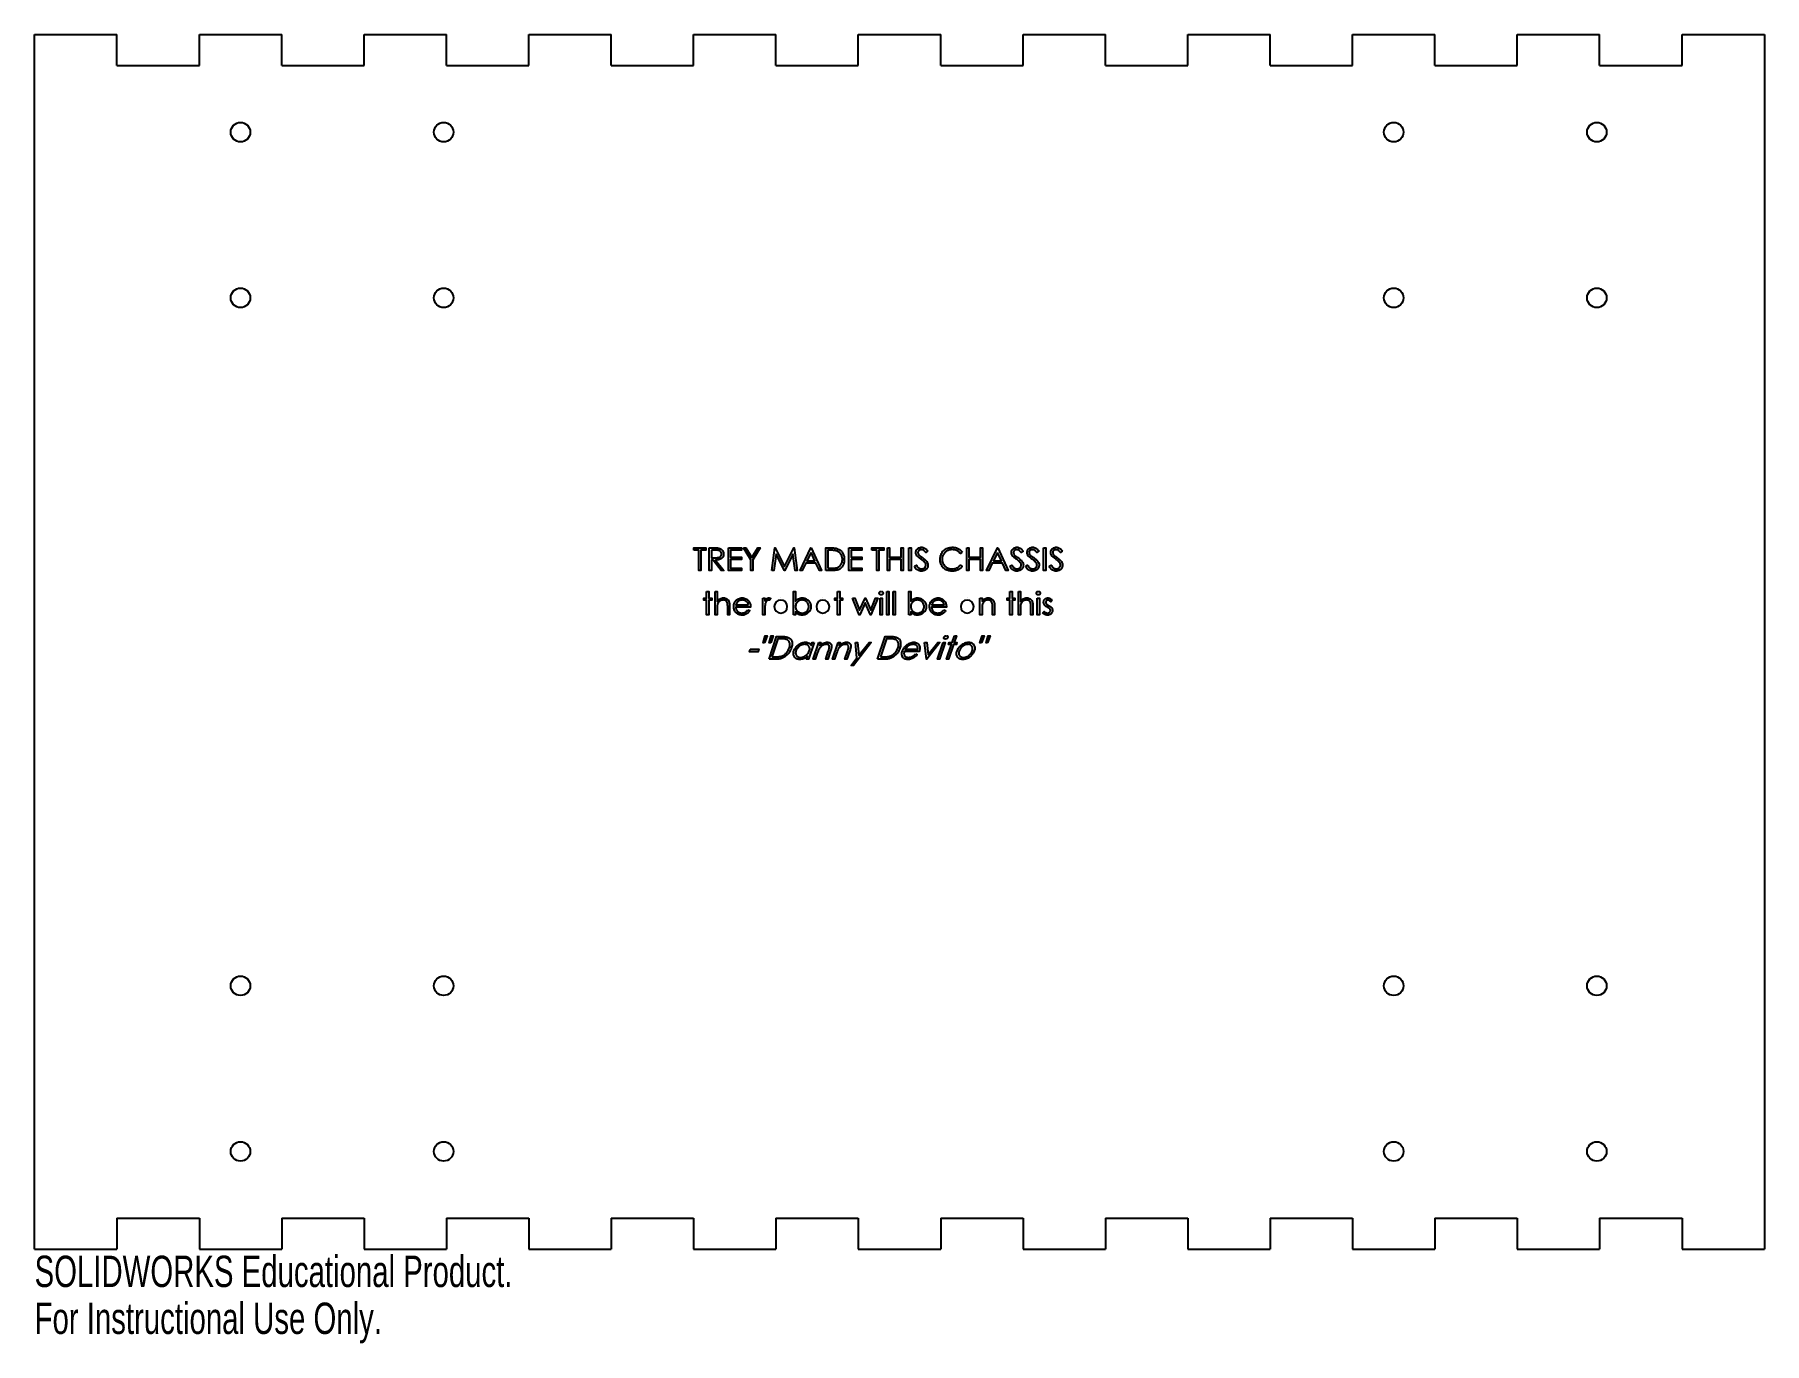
# Model space of a CAD drawing. Header units: inches. Extents: x 0 to 10.5, y -0.8 to 7.2.
import ezdxf

# ---------------------------------------------------------------- set-up
doc = ezdxf.new("R2010")
doc.units = ezdxf.units.IN
doc.header["$MEASUREMENT"] = 0
doc.styles.add('SLDTEXTSTYLE0', font='TXT', dxfattribs={"width": 0.7})

msp = doc.modelspace()

# ---------------------------------------------------------------- texts
at = {"color": 7, "linetype": 'Continuous', "char_height": 0.1903, "attachment_point": 1, "style": 'SLDTEXTSTYLE0'}
for s, insert in [('SOLIDWORKS Educational Product.', (0, -0.228)), ('For Instructional Use Only.', (0, -0.513))]:
    msp.add_mtext(s, dxfattribs=dict(at, insert=insert))

# ---------------------------------------------------------------- linework, layer by layer
at = {"color": 7, "linetype": 'Continuous', "lineweight": 25}
for p, q in [((0, -0.188), (0, 7.188)), ((0, 7.188), (0.5, 7.188)), ((0.5, 7), (0.5, 7.188)), ((1, 7), (1, 7.188)), ((1, 7.188), (1.5, 7.188)), ((1.5, 7), (1.5, 7.188)), ((2, 7), (2, 7.188)), ((2, 7.188), (2.5, 7.188)), ((2.5, 7), (2.5, 7.188)), ((3, 7), (3, 7.188)), ((3, 7.188), (3.5, 7.188)), ((3.5, 7), (3.5, 7.188)), ((4, 7), (4, 7.188)), ((4, 7.188), (4.5, 7.188)), ((4.5, 7), (4.5, 7.188)), ((5, 7), (5, 7.188)), ((5, 7.188), (5.5, 7.188)), ((5.5, 7), (5.5, 7.188)), ((6, 7), (6, 7.188)), ((6, 7.188), (6.5, 7.188)), ((6.5, 7), (6.5, 7.188)), ((7, 7), (7, 7.188)), ((7, 7.188), (7.5, 7.188)), ((7.5, 7), (7.5, 7.188)), ((8, 7), (8, 7.188)), ((8, 7.188), (8.5, 7.188)), ((8.5, 7), (8.5, 7.188)), ((9, 7), (9, 7.188)), ((9, 7.188), (9.5, 7.188)), ((9.5, 7), (9.5, 7.188)), ((10, 7), (10, 7.188)), ((10, 7.188), (10.5, 7.188)), ((10.5, 7.188), (10.5, -0.188)), ((0.5, 7), (1, 7)), ((1.5, 7), (2, 7)), ((2.5, 7), (3, 7)), ((3.5, 7), (4, 7)), ((4.5, 7), (5, 7)), ((5.5, 7), (6, 7)), ((6.5, 7), (7, 7)), ((7.5, 7), (8, 7)), ((8.5, 7), (9, 7)), ((9.5, 7), (10, 7)), ((0.5, 0), (1, 0)), ((0.5, 0), (0.5, -0.188)), ((1, 0), (1, -0.188)), ((1.5, 0), (2, 0)), ((1.5, 0), (1.5, -0.188)), ((2, 0), (2, -0.188)), ((2.5, 0), (3, 0)), ((2.5, 0), (2.5, -0.188)), ((3, 0), (3, -0.188)), ((3.5, 0), (4, 0)), ((3.5, 0), (3.5, -0.188)), ((4, 0), (4, -0.188)), ((4.5, 0), (5, 0)), ((4.5, 0), (4.5, -0.188)), ((5, 0), (5, -0.188)), ((5.5, 0), (6, 0)), ((5.5, 0), (5.5, -0.188)), ((6, 0), (6, -0.188)), ((6.5, 0), (7, 0)), ((6.5, 0), (6.5, -0.188)), ((7, 0), (7, -0.188)), ((7.5, 0), (8, 0)), ((7.5, 0), (7.5, -0.188)), ((8, 0), (8, -0.188)), ((8.5, 0), (9, 0)), ((8.5, 0), (8.5, -0.188)), ((9, 0), (9, -0.188)), ((9.5, 0), (10, 0)), ((9.5, 0), (9.5, -0.188)), ((10, 0), (10, -0.188)), ((0, -0.188), (0.5, -0.188)), ((1, -0.188), (1.5, -0.188)), ((2, -0.188), (2.5, -0.188)), ((3, -0.188), (3.5, -0.188)), ((4, -0.188), (4.5, -0.188)), ((5, -0.188), (5.5, -0.188)), ((6, -0.188), (6.5, -0.188)), ((7, -0.188), (7.5, -0.188)), ((8, -0.188), (8.5, -0.188)), ((9, -0.188), (9.5, -0.188)), ((10, -0.188), (10.5, -0.188))]:
    msp.add_line(p, q, dxfattribs=at)
at = {"color": 7, "linetype": 'Continuous'}
for p, q in [((4.529, 3.766), (4.529, 3.766)), ((4.785, 3.766), (4.785, 3.766)), ((5.662, 3.766), (5.662, 3.766))]:
    msp.add_line(p, q, dxfattribs=at)
at = {"color": 7, "linetype": 'Continuous', "flags": 128}
for points in [[(4.002, 4.056), (4.002, 4.07), (4.002, 4.07), (4.074, 4.07), (4.074, 4.07), (4.074, 4.056), (4.074, 4.056), (4.044, 4.056), (4.044, 4.056), (4.044, 3.933), (4.044, 3.933), (4.032, 3.933), (4.032, 3.933), (4.032, 4.056), (4.032, 4.056), (4.002, 4.056)], [(4.095, 4.07), (4.123, 4.07), (4.123, 4.07), (4.128, 4.07), (4.134, 4.07), (4.138, 4.07), (4.142, 4.07), (4.146, 4.07), (4.149, 4.069), (4.152, 4.069), (4.154, 4.068), (4.154, 4.068), (4.157, 4.068), (4.16, 4.067), (4.163, 4.065), (4.165, 4.064), (4.168, 4.062), (4.17, 4.061), (4.172, 4.059), (4.174, 4.056), (4.176, 4.054), (4.178, 4.051), (4.179, 4.049), (4.18, 4.046), (4.181, 4.043), (4.181, 4.04), (4.182, 4.037), (4.182, 4.033), (4.182, 4.033), (4.182, 4.028), (4.181, 4.023), (4.179, 4.018), (4.177, 4.014), (4.174, 4.01), (4.17, 4.006), (4.166, 4.003), (4.161, 4.001), (4.158, 4), (4.155, 3.999), (4.152, 3.998), (4.149, 3.997), (4.145, 3.997), (4.142, 3.996), (4.137, 3.996), (4.133, 3.996), (4.133, 3.996), (4.184, 3.933), (4.184, 3.933), (4.168, 3.933), (4.168, 3.933), (4.118, 3.996), (4.118, 3.996), (4.108, 3.996), (4.108, 3.996), (4.108, 3.933), (4.108, 3.933), (4.095, 3.933), (4.095, 3.933), (4.095, 4.07)], [(4.108, 4.056), (4.108, 4.01), (4.108, 4.01), (4.133, 4.01), (4.133, 4.01), (4.137, 4.01), (4.14, 4.01), (4.143, 4.01), (4.146, 4.011), (4.148, 4.011), (4.151, 4.011), (4.153, 4.012), (4.155, 4.013), (4.158, 4.014), (4.161, 4.016), (4.163, 4.018), (4.166, 4.021), (4.167, 4.024), (4.169, 4.027), (4.169, 4.03), (4.17, 4.033), (4.17, 4.033), (4.169, 4.037), (4.169, 4.04), (4.167, 4.043), (4.166, 4.046), (4.163, 4.048), (4.161, 4.051), (4.158, 4.052), (4.155, 4.054), (4.153, 4.054), (4.151, 4.055), (4.149, 4.055), (4.147, 4.056), (4.144, 4.056), (4.141, 4.056), (4.137, 4.056), (4.134, 4.056), (4.134, 4.056), (4.108, 4.056)], [(4.212, 4.07), (4.29, 4.07), (4.29, 4.07), (4.29, 4.056), (4.29, 4.056), (4.224, 4.056), (4.224, 4.056), (4.224, 4.014), (4.224, 4.014), (4.29, 4.014), (4.29, 4.014), (4.29, 4), (4.29, 4), (4.224, 4), (4.224, 4), (4.224, 3.947), (4.224, 3.947), (4.29, 3.947), (4.29, 3.947), (4.29, 3.933), (4.29, 3.933), (4.212, 3.933), (4.212, 3.933), (4.212, 4.07)], [(4.304, 4.07), (4.318, 4.07), (4.318, 4.07), (4.354, 4.011), (4.354, 4.011), (4.39, 4.07), (4.39, 4.07), (4.405, 4.07), (4.405, 4.07), (4.36, 3.998), (4.36, 3.998), (4.36, 3.933), (4.36, 3.933), (4.348, 3.933), (4.348, 3.933), (4.348, 3.998), (4.348, 3.998), (4.304, 4.07)], [(4.475, 3.933), (4.493, 4.07), (4.493, 4.07), (4.495, 4.07), (4.495, 4.07), (4.552, 3.957), (4.552, 3.957), (4.609, 4.07), (4.609, 4.07), (4.611, 4.07), (4.611, 4.07), (4.629, 3.933), (4.629, 3.933), (4.616, 3.933), (4.616, 3.933), (4.603, 4.032), (4.603, 4.032), (4.554, 3.933), (4.554, 3.933), (4.551, 3.933), (4.551, 3.933), (4.501, 4.032), (4.501, 4.032), (4.488, 3.933), (4.488, 3.933), (4.475, 3.933)], [(4.714, 4.07), (4.777, 3.933), (4.777, 3.933), (4.764, 3.933), (4.764, 3.933), (4.743, 3.977), (4.743, 3.977), (4.681, 3.977), (4.681, 3.977), (4.66, 3.933), (4.66, 3.933), (4.647, 3.933), (4.647, 3.933), (4.712, 4.07), (4.712, 4.07), (4.714, 4.07)], [(4.713, 4.043), (4.688, 3.991), (4.688, 3.991), (4.737, 3.991), (4.737, 3.991), (4.713, 4.043)], [(4.802, 3.933), (4.802, 4.07), (4.802, 4.07), (4.83, 4.07), (4.83, 4.07), (4.837, 4.07), (4.844, 4.07), (4.85, 4.07), (4.856, 4.069), (4.861, 4.068), (4.866, 4.068), (4.87, 4.066), (4.874, 4.065), (4.874, 4.065), (4.878, 4.063), (4.883, 4.061), (4.887, 4.059), (4.891, 4.056), (4.895, 4.053), (4.898, 4.049), (4.901, 4.045), (4.904, 4.041), (4.907, 4.037), (4.909, 4.032), (4.911, 4.027), (4.912, 4.022), (4.914, 4.017), (4.914, 4.011), (4.915, 4.006), (4.915, 4), (4.915, 4), (4.915, 3.995), (4.915, 3.99), (4.914, 3.985), (4.913, 3.98), (4.912, 3.976), (4.91, 3.971), (4.908, 3.967), (4.906, 3.963), (4.904, 3.959), (4.902, 3.956), (4.899, 3.953), (4.896, 3.95), (4.893, 3.947), (4.89, 3.944), (4.887, 3.942), (4.884, 3.94), (4.88, 3.938), (4.876, 3.937), (4.872, 3.935), (4.867, 3.934), (4.862, 3.934), (4.857, 3.933), (4.851, 3.933), (4.845, 3.933), (4.845, 3.933), (4.802, 3.933)], [(4.814, 3.947), (4.83, 3.947), (4.83, 3.947), (4.837, 3.947), (4.843, 3.947), (4.849, 3.947), (4.854, 3.948), (4.859, 3.948), (4.863, 3.949), (4.867, 3.949), (4.87, 3.95), (4.87, 3.95), (4.873, 3.952), (4.877, 3.953), (4.88, 3.955), (4.883, 3.957), (4.886, 3.959), (4.889, 3.962), (4.892, 3.965), (4.894, 3.968), (4.896, 3.971), (4.898, 3.975), (4.899, 3.979), (4.901, 3.982), (4.901, 3.986), (4.902, 3.991), (4.903, 3.995), (4.903, 4), (4.903, 4), (4.903, 4.005), (4.902, 4.009), (4.901, 4.014), (4.9, 4.018), (4.899, 4.022), (4.897, 4.026), (4.895, 4.03), (4.893, 4.033), (4.891, 4.037), (4.888, 4.04), (4.885, 4.042), (4.882, 4.045), (4.878, 4.047), (4.875, 4.049), (4.871, 4.051), (4.866, 4.052), (4.866, 4.052), (4.863, 4.053), (4.859, 4.054), (4.854, 4.055), (4.849, 4.055), (4.844, 4.056), (4.838, 4.056), (4.831, 4.056), (4.824, 4.056), (4.824, 4.056), (4.814, 4.056), (4.814, 4.056), (4.814, 3.947)], [(4.943, 4.07), (5.021, 4.07), (5.021, 4.07), (5.021, 4.056), (5.021, 4.056), (4.956, 4.056), (4.956, 4.056), (4.956, 4.014), (4.956, 4.014), (5.021, 4.014), (5.021, 4.014), (5.021, 4), (5.021, 4), (4.956, 4), (4.956, 4), (4.956, 3.947), (4.956, 3.947), (5.021, 3.947), (5.021, 3.947), (5.021, 3.933), (5.021, 3.933), (4.943, 3.933), (4.943, 3.933), (4.943, 4.07)], [(5.083, 4.056), (5.083, 4.07), (5.083, 4.07), (5.155, 4.07), (5.155, 4.07), (5.155, 4.056), (5.155, 4.056), (5.125, 4.056), (5.125, 4.056), (5.125, 3.933), (5.125, 3.933), (5.113, 3.933), (5.113, 3.933), (5.113, 4.056), (5.113, 4.056), (5.083, 4.056)], [(5.177, 4.07), (5.189, 4.07), (5.189, 4.07), (5.189, 4.014), (5.189, 4.014), (5.26, 4.014), (5.26, 4.014), (5.26, 4.07), (5.26, 4.07), (5.272, 4.07), (5.272, 4.07), (5.272, 3.933), (5.272, 3.933), (5.26, 3.933), (5.26, 3.933), (5.26, 4), (5.26, 4), (5.189, 4), (5.189, 4), (5.189, 3.933), (5.189, 3.933), (5.177, 3.933), (5.177, 3.933), (5.177, 4.07)], [(5.307, 4.07), (5.32, 4.07), (5.32, 4.07), (5.32, 3.933), (5.32, 3.933), (5.307, 3.933), (5.307, 3.933), (5.307, 4.07)], [(5.341, 3.959), (5.353, 3.966), (5.353, 3.966), (5.356, 3.961), (5.359, 3.956), (5.363, 3.952), (5.367, 3.949), (5.37, 3.946), (5.374, 3.945), (5.379, 3.943), (5.383, 3.943), (5.383, 3.943), (5.386, 3.943), (5.39, 3.944), (5.393, 3.945), (5.397, 3.946), (5.4, 3.948), (5.402, 3.95), (5.405, 3.952), (5.406, 3.955), (5.408, 3.958), (5.409, 3.961), (5.41, 3.963), (5.41, 3.966), (5.41, 3.966), (5.409, 3.97), (5.409, 3.973), (5.407, 3.977), (5.405, 3.98), (5.405, 3.98), (5.403, 3.982), (5.401, 3.985), (5.398, 3.987), (5.395, 3.99), (5.392, 3.993), (5.388, 3.996), (5.384, 3.999), (5.38, 4.002), (5.38, 4.002), (5.376, 4.005), (5.372, 4.008), (5.368, 4.011), (5.365, 4.013), (5.363, 4.015), (5.36, 4.017), (5.359, 4.019), (5.357, 4.021), (5.357, 4.021), (5.356, 4.023), (5.354, 4.026), (5.353, 4.028), (5.352, 4.031), (5.351, 4.033), (5.35, 4.036), (5.35, 4.039), (5.35, 4.042), (5.35, 4.042), (5.35, 4.046), (5.351, 4.05), (5.352, 4.054), (5.354, 4.058), (5.356, 4.061), (5.359, 4.065), (5.363, 4.067), (5.366, 4.07), (5.37, 4.071), (5.375, 4.073), (5.379, 4.074), (5.384, 4.074), (5.384, 4.074), (5.388, 4.074), (5.393, 4.073), (5.398, 4.071), (5.402, 4.069), (5.404, 4.067), (5.406, 4.066), (5.409, 4.064), (5.411, 4.062), (5.413, 4.059), (5.416, 4.057), (5.418, 4.054), (5.42, 4.051), (5.42, 4.051), (5.409, 4.042), (5.409, 4.042), (5.407, 4.045), (5.405, 4.047), (5.403, 4.049), (5.401, 4.051), (5.4, 4.053), (5.398, 4.054), (5.397, 4.055), (5.395, 4.056), (5.392, 4.058), (5.389, 4.059), (5.386, 4.059), (5.382, 4.06), (5.382, 4.06), (5.378, 4.059), (5.374, 4.058), (5.371, 4.057), (5.368, 4.055), (5.365, 4.052), (5.363, 4.049), (5.362, 4.046), (5.362, 4.042), (5.362, 4.042), (5.362, 4.04), (5.363, 4.038), (5.363, 4.036), (5.364, 4.034), (5.365, 4.031), (5.367, 4.029), (5.369, 4.027), (5.371, 4.024), (5.371, 4.024), (5.372, 4.024), (5.373, 4.023), (5.375, 4.021), (5.377, 4.02), (5.38, 4.018), (5.383, 4.016), (5.386, 4.013), (5.39, 4.011), (5.39, 4.011), (5.394, 4.007), (5.398, 4.004), (5.402, 4.001), (5.405, 3.998), (5.408, 3.995), (5.411, 3.992), (5.413, 3.99), (5.415, 3.987), (5.418, 3.982), (5.42, 3.977), (5.422, 3.971), (5.422, 3.966), (5.422, 3.966), (5.422, 3.963), (5.421, 3.959), (5.421, 3.956), (5.419, 3.952), (5.418, 3.949), (5.416, 3.946), (5.413, 3.943), (5.411, 3.94), (5.408, 3.937), (5.405, 3.935), (5.401, 3.933), (5.398, 3.932), (5.394, 3.931), (5.391, 3.93), (5.387, 3.929), (5.383, 3.929), (5.383, 3.929), (5.38, 3.929), (5.377, 3.929), (5.374, 3.93), (5.371, 3.931), (5.368, 3.932), (5.365, 3.933), (5.362, 3.934), (5.36, 3.936), (5.357, 3.938), (5.355, 3.94), (5.352, 3.942), (5.35, 3.945), (5.348, 3.948), (5.345, 3.952), (5.343, 3.955), (5.341, 3.959)], [(5.631, 4.045), (5.62, 4.037), (5.62, 4.037), (5.617, 4.039), (5.615, 4.042), (5.612, 4.044), (5.61, 4.047), (5.607, 4.049), (5.604, 4.051), (5.601, 4.052), (5.598, 4.054), (5.591, 4.056), (5.584, 4.058), (5.577, 4.059), (5.57, 4.06), (5.57, 4.06), (5.566, 4.06), (5.561, 4.059), (5.557, 4.059), (5.554, 4.058), (5.55, 4.057), (5.546, 4.055), (5.542, 4.054), (5.539, 4.052), (5.535, 4.05), (5.532, 4.048), (5.529, 4.045), (5.526, 4.043), (5.523, 4.04), (5.521, 4.037), (5.519, 4.034), (5.517, 4.031), (5.515, 4.028), (5.513, 4.024), (5.512, 4.021), (5.511, 4.017), (5.51, 4.013), (5.509, 4.009), (5.509, 4.005), (5.509, 4.001), (5.509, 4.001), (5.509, 3.995), (5.51, 3.989), (5.511, 3.984), (5.513, 3.978), (5.516, 3.973), (5.519, 3.969), (5.522, 3.964), (5.526, 3.96), (5.531, 3.956), (5.536, 3.952), (5.541, 3.95), (5.546, 3.947), (5.552, 3.945), (5.558, 3.944), (5.564, 3.943), (5.571, 3.943), (5.571, 3.943), (5.578, 3.943), (5.585, 3.945), (5.591, 3.946), (5.598, 3.949), (5.604, 3.952), (5.609, 3.956), (5.615, 3.961), (5.62, 3.966), (5.62, 3.966), (5.631, 3.958), (5.631, 3.958), (5.628, 3.955), (5.625, 3.951), (5.622, 3.948), (5.619, 3.946), (5.616, 3.943), (5.612, 3.941), (5.609, 3.938), (5.605, 3.937), (5.601, 3.935), (5.597, 3.933), (5.593, 3.932), (5.589, 3.931), (5.584, 3.93), (5.58, 3.929), (5.575, 3.929), (5.571, 3.929), (5.571, 3.929), (5.566, 3.929), (5.562, 3.929), (5.558, 3.93), (5.554, 3.93), (5.55, 3.931), (5.546, 3.932), (5.542, 3.934), (5.538, 3.935), (5.535, 3.937), (5.532, 3.938), (5.528, 3.94), (5.525, 3.943), (5.522, 3.945), (5.519, 3.947), (5.516, 3.95), (5.514, 3.953), (5.514, 3.953), (5.51, 3.958), (5.506, 3.964), (5.503, 3.97), (5.501, 3.976), (5.499, 3.982), (5.497, 3.988), (5.497, 3.995), (5.496, 4.002), (5.496, 4.002), (5.497, 4.01), (5.498, 4.017), (5.499, 4.024), (5.502, 4.03), (5.505, 4.036), (5.508, 4.042), (5.512, 4.048), (5.517, 4.053), (5.523, 4.058), (5.529, 4.062), (5.535, 4.066), (5.541, 4.069), (5.548, 4.071), (5.555, 4.073), (5.563, 4.073), (5.57, 4.074), (5.57, 4.074), (5.575, 4.074), (5.58, 4.073), (5.584, 4.073), (5.589, 4.072), (5.593, 4.071), (5.597, 4.07), (5.601, 4.068), (5.605, 4.066), (5.609, 4.064), (5.613, 4.062), (5.616, 4.06), (5.619, 4.057), (5.622, 4.054), (5.625, 4.051), (5.628, 4.048), (5.631, 4.045)], [(5.659, 4.07), (5.671, 4.07), (5.671, 4.07), (5.671, 4.014), (5.671, 4.014), (5.742, 4.014), (5.742, 4.014), (5.742, 4.07), (5.742, 4.07), (5.754, 4.07), (5.754, 4.07), (5.754, 3.933), (5.754, 3.933), (5.742, 3.933), (5.742, 3.933), (5.742, 4), (5.742, 4), (5.671, 4), (5.671, 4), (5.671, 3.933), (5.671, 3.933), (5.659, 3.933), (5.659, 3.933), (5.659, 4.07)], [(5.846, 4.07), (5.91, 3.933), (5.91, 3.933), (5.896, 3.933), (5.896, 3.933), (5.876, 3.977), (5.876, 3.977), (5.813, 3.977), (5.813, 3.977), (5.792, 3.933), (5.792, 3.933), (5.779, 3.933), (5.779, 3.933), (5.844, 4.07), (5.844, 4.07), (5.846, 4.07)], [(5.845, 4.043), (5.82, 3.991), (5.82, 3.991), (5.869, 3.991), (5.869, 3.991), (5.845, 4.043)], [(5.92, 3.959), (5.932, 3.966), (5.932, 3.966), (5.935, 3.961), (5.939, 3.956), (5.942, 3.952), (5.946, 3.949), (5.95, 3.946), (5.954, 3.945), (5.958, 3.943), (5.962, 3.943), (5.962, 3.943), (5.966, 3.943), (5.969, 3.944), (5.973, 3.945), (5.976, 3.946), (5.979, 3.948), (5.982, 3.95), (5.984, 3.952), (5.986, 3.955), (5.987, 3.958), (5.988, 3.961), (5.989, 3.963), (5.989, 3.966), (5.989, 3.966), (5.989, 3.97), (5.988, 3.973), (5.986, 3.977), (5.984, 3.98), (5.984, 3.98), (5.982, 3.982), (5.98, 3.985), (5.978, 3.987), (5.975, 3.99), (5.971, 3.993), (5.968, 3.996), (5.964, 3.999), (5.959, 4.002), (5.959, 4.002), (5.955, 4.005), (5.951, 4.008), (5.948, 4.011), (5.945, 4.013), (5.942, 4.015), (5.94, 4.017), (5.938, 4.019), (5.937, 4.021), (5.937, 4.021), (5.935, 4.023), (5.933, 4.026), (5.932, 4.028), (5.931, 4.031), (5.93, 4.033), (5.93, 4.036), (5.929, 4.039), (5.929, 4.042), (5.929, 4.042), (5.929, 4.046), (5.93, 4.05), (5.932, 4.054), (5.933, 4.058), (5.936, 4.061), (5.939, 4.065), (5.942, 4.067), (5.946, 4.07), (5.95, 4.071), (5.954, 4.073), (5.959, 4.074), (5.963, 4.074), (5.963, 4.074), (5.968, 4.074), (5.973, 4.073), (5.977, 4.071), (5.982, 4.069), (5.984, 4.067), (5.986, 4.066), (5.988, 4.064), (5.99, 4.062), (5.993, 4.059), (5.995, 4.057), (5.997, 4.054), (6, 4.051), (6, 4.051), (5.989, 4.042), (5.989, 4.042), (5.987, 4.045), (5.985, 4.047), (5.983, 4.049), (5.981, 4.051), (5.979, 4.053), (5.978, 4.054), (5.976, 4.055), (5.974, 4.056), (5.971, 4.058), (5.968, 4.059), (5.965, 4.059), (5.962, 4.06), (5.962, 4.06), (5.957, 4.059), (5.954, 4.058), (5.95, 4.057), (5.947, 4.055), (5.945, 4.052), (5.943, 4.049), (5.942, 4.046), (5.942, 4.042), (5.942, 4.042), (5.942, 4.04), (5.942, 4.038), (5.943, 4.036), (5.943, 4.034), (5.945, 4.031), (5.946, 4.029), (5.948, 4.027), (5.951, 4.024), (5.951, 4.024), (5.951, 4.024), (5.953, 4.023), (5.955, 4.021), (5.957, 4.02), (5.959, 4.018), (5.962, 4.016), (5.965, 4.013), (5.969, 4.011), (5.969, 4.011), (5.974, 4.007), (5.978, 4.004), (5.981, 4.001), (5.985, 3.998), (5.988, 3.995), (5.99, 3.992), (5.993, 3.99), (5.995, 3.987), (5.998, 3.982), (6, 3.977), (6.001, 3.971), (6.002, 3.966), (6.002, 3.966), (6.001, 3.963), (6.001, 3.959), (6, 3.956), (5.999, 3.952), (5.997, 3.949), (5.995, 3.946), (5.993, 3.943), (5.99, 3.94), (5.987, 3.937), (5.984, 3.935), (5.981, 3.933), (5.977, 3.932), (5.974, 3.931), (5.97, 3.93), (5.966, 3.929), (5.962, 3.929), (5.962, 3.929), (5.959, 3.929), (5.956, 3.929), (5.953, 3.93), (5.95, 3.931), (5.947, 3.932), (5.945, 3.933), (5.942, 3.934), (5.939, 3.936), (5.937, 3.938), (5.934, 3.94), (5.932, 3.942), (5.929, 3.945), (5.927, 3.948), (5.925, 3.952), (5.923, 3.955), (5.92, 3.959)], [(6.016, 3.959), (6.027, 3.966), (6.027, 3.966), (6.031, 3.961), (6.034, 3.956), (6.038, 3.952), (6.041, 3.949), (6.045, 3.946), (6.049, 3.945), (6.053, 3.943), (6.058, 3.943), (6.058, 3.943), (6.061, 3.943), (6.065, 3.944), (6.068, 3.945), (6.071, 3.946), (6.074, 3.948), (6.077, 3.95), (6.079, 3.952), (6.081, 3.955), (6.083, 3.958), (6.084, 3.961), (6.084, 3.963), (6.085, 3.966), (6.085, 3.966), (6.084, 3.97), (6.083, 3.973), (6.082, 3.977), (6.08, 3.98), (6.08, 3.98), (6.078, 3.982), (6.076, 3.985), (6.073, 3.987), (6.07, 3.99), (6.067, 3.993), (6.063, 3.996), (6.059, 3.999), (6.055, 4.002), (6.055, 4.002), (6.05, 4.005), (6.047, 4.008), (6.043, 4.011), (6.04, 4.013), (6.037, 4.015), (6.035, 4.017), (6.034, 4.019), (6.032, 4.021), (6.032, 4.021), (6.03, 4.023), (6.029, 4.026), (6.028, 4.028), (6.026, 4.031), (6.026, 4.033), (6.025, 4.036), (6.025, 4.039), (6.025, 4.042), (6.025, 4.042), (6.025, 4.046), (6.026, 4.05), (6.027, 4.054), (6.029, 4.058), (6.031, 4.061), (6.034, 4.065), (6.037, 4.067), (6.041, 4.07), (6.045, 4.071), (6.05, 4.073), (6.054, 4.074), (6.058, 4.074), (6.058, 4.074), (6.063, 4.074), (6.068, 4.073), (6.073, 4.071), (6.077, 4.069), (6.079, 4.067), (6.081, 4.066), (6.084, 4.064), (6.086, 4.062), (6.088, 4.059), (6.09, 4.057), (6.093, 4.054), (6.095, 4.051), (6.095, 4.051), (6.084, 4.042), (6.084, 4.042), (6.082, 4.045), (6.08, 4.047), (6.078, 4.049), (6.076, 4.051), (6.075, 4.053), (6.073, 4.054), (6.071, 4.055), (6.07, 4.056), (6.067, 4.058), (6.064, 4.059), (6.06, 4.059), (6.057, 4.06), (6.057, 4.06), (6.053, 4.059), (6.049, 4.058), (6.046, 4.057), (6.043, 4.055), (6.04, 4.052), (6.038, 4.049), (6.037, 4.046), (6.037, 4.042), (6.037, 4.042), (6.037, 4.04), (6.037, 4.038), (6.038, 4.036), (6.039, 4.034), (6.04, 4.031), (6.042, 4.029), (6.044, 4.027), (6.046, 4.024), (6.046, 4.024), (6.047, 4.024), (6.048, 4.023), (6.05, 4.021), (6.052, 4.02), (6.055, 4.018), (6.057, 4.016), (6.061, 4.013), (6.065, 4.011), (6.065, 4.011), (6.069, 4.007), (6.073, 4.004), (6.077, 4.001), (6.08, 3.998), (6.083, 3.995), (6.086, 3.992), (6.088, 3.99), (6.09, 3.987), (6.093, 3.982), (6.095, 3.977), (6.097, 3.971), (6.097, 3.966), (6.097, 3.966), (6.097, 3.963), (6.096, 3.959), (6.095, 3.956), (6.094, 3.952), (6.092, 3.949), (6.091, 3.946), (6.088, 3.943), (6.085, 3.94), (6.083, 3.937), (6.079, 3.935), (6.076, 3.933), (6.073, 3.932), (6.069, 3.931), (6.065, 3.93), (6.062, 3.929), (6.058, 3.929), (6.058, 3.929), (6.054, 3.929), (6.051, 3.929), (6.048, 3.93), (6.046, 3.931), (6.043, 3.932), (6.04, 3.933), (6.037, 3.934), (6.035, 3.936), (6.032, 3.938), (6.03, 3.94), (6.027, 3.942), (6.025, 3.945), (6.022, 3.948), (6.02, 3.952), (6.018, 3.955), (6.016, 3.959)], [(6.125, 4.07), (6.138, 4.07), (6.138, 4.07), (6.138, 3.933), (6.138, 3.933), (6.125, 3.933), (6.125, 3.933), (6.125, 4.07)], [(6.159, 3.959), (6.17, 3.966), (6.17, 3.966), (6.174, 3.961), (6.177, 3.956), (6.181, 3.952), (6.185, 3.949), (6.188, 3.946), (6.192, 3.945), (6.196, 3.943), (6.201, 3.943), (6.201, 3.943), (6.204, 3.943), (6.208, 3.944), (6.211, 3.945), (6.214, 3.946), (6.218, 3.948), (6.22, 3.95), (6.222, 3.952), (6.224, 3.955), (6.226, 3.958), (6.227, 3.961), (6.227, 3.963), (6.228, 3.966), (6.228, 3.966), (6.227, 3.97), (6.226, 3.973), (6.225, 3.977), (6.223, 3.98), (6.223, 3.98), (6.221, 3.982), (6.219, 3.985), (6.216, 3.987), (6.213, 3.99), (6.21, 3.993), (6.206, 3.996), (6.202, 3.999), (6.198, 4.002), (6.198, 4.002), (6.194, 4.005), (6.19, 4.008), (6.186, 4.011), (6.183, 4.013), (6.181, 4.015), (6.178, 4.017), (6.177, 4.019), (6.175, 4.021), (6.175, 4.021), (6.174, 4.023), (6.172, 4.026), (6.171, 4.028), (6.17, 4.031), (6.169, 4.033), (6.168, 4.036), (6.168, 4.039), (6.168, 4.042), (6.168, 4.042), (6.168, 4.046), (6.169, 4.05), (6.17, 4.054), (6.172, 4.058), (6.174, 4.061), (6.177, 4.065), (6.181, 4.067), (6.184, 4.07), (6.188, 4.071), (6.193, 4.073), (6.197, 4.074), (6.202, 4.074), (6.202, 4.074), (6.206, 4.074), (6.211, 4.073), (6.216, 4.071), (6.22, 4.069), (6.222, 4.067), (6.224, 4.066), (6.227, 4.064), (6.229, 4.062), (6.231, 4.059), (6.234, 4.057), (6.236, 4.054), (6.238, 4.051), (6.238, 4.051), (6.227, 4.042), (6.227, 4.042), (6.225, 4.045), (6.223, 4.047), (6.221, 4.049), (6.219, 4.051), (6.218, 4.053), (6.216, 4.054), (6.214, 4.055), (6.213, 4.056), (6.21, 4.058), (6.207, 4.059), (6.204, 4.059), (6.2, 4.06), (6.2, 4.06), (6.196, 4.059), (6.192, 4.058), (6.189, 4.057), (6.186, 4.055), (6.183, 4.052), (6.181, 4.049), (6.18, 4.046), (6.18, 4.042), (6.18, 4.042), (6.18, 4.04), (6.18, 4.038), (6.181, 4.036), (6.182, 4.034), (6.183, 4.031), (6.185, 4.029), (6.187, 4.027), (6.189, 4.024), (6.189, 4.024), (6.19, 4.024), (6.191, 4.023), (6.193, 4.021), (6.195, 4.02), (6.198, 4.018), (6.201, 4.016), (6.204, 4.013), (6.208, 4.011), (6.208, 4.011), (6.212, 4.007), (6.216, 4.004), (6.22, 4.001), (6.223, 3.998), (6.226, 3.995), (6.229, 3.992), (6.231, 3.99), (6.233, 3.987), (6.236, 3.982), (6.238, 3.977), (6.24, 3.971), (6.24, 3.966), (6.24, 3.966), (6.24, 3.963), (6.239, 3.959), (6.238, 3.956), (6.237, 3.952), (6.236, 3.949), (6.234, 3.946), (6.231, 3.943), (6.229, 3.94), (6.226, 3.937), (6.223, 3.935), (6.219, 3.933), (6.216, 3.932), (6.212, 3.931), (6.209, 3.93), (6.205, 3.929), (6.201, 3.929), (6.201, 3.929), (6.198, 3.929), (6.195, 3.929), (6.192, 3.93), (6.189, 3.931), (6.186, 3.932), (6.183, 3.933), (6.18, 3.934), (6.178, 3.936), (6.175, 3.938), (6.173, 3.94), (6.17, 3.942), (6.168, 3.945), (6.166, 3.948), (6.163, 3.952), (6.161, 3.955), (6.159, 3.959)], [(4.079, 3.805), (4.092, 3.805), (4.092, 3.805), (4.092, 3.764), (4.092, 3.764), (4.11, 3.764), (4.11, 3.764), (4.11, 3.752), (4.11, 3.752), (4.092, 3.752), (4.092, 3.752), (4.092, 3.663), (4.092, 3.663), (4.079, 3.663), (4.079, 3.663), (4.079, 3.752), (4.079, 3.752), (4.062, 3.752), (4.062, 3.752), (4.062, 3.764), (4.062, 3.764), (4.079, 3.764), (4.079, 3.764), (4.079, 3.805)], [(4.131, 3.805), (4.143, 3.805), (4.143, 3.805), (4.143, 3.745), (4.143, 3.745), (4.147, 3.75), (4.151, 3.754), (4.156, 3.758), (4.161, 3.761), (4.166, 3.763), (4.171, 3.765), (4.176, 3.766), (4.181, 3.766), (4.181, 3.766), (4.187, 3.766), (4.192, 3.765), (4.197, 3.763), (4.202, 3.76), (4.206, 3.757), (4.209, 3.754), (4.212, 3.75), (4.215, 3.745), (4.216, 3.742), (4.217, 3.739), (4.217, 3.736), (4.218, 3.733), (4.218, 3.729), (4.219, 3.724), (4.219, 3.72), (4.219, 3.715), (4.219, 3.715), (4.219, 3.663), (4.219, 3.663), (4.207, 3.663), (4.207, 3.663), (4.207, 3.711), (4.207, 3.711), (4.207, 3.715), (4.207, 3.719), (4.206, 3.722), (4.206, 3.725), (4.206, 3.728), (4.206, 3.73), (4.206, 3.732), (4.205, 3.734), (4.205, 3.734), (4.204, 3.738), (4.202, 3.742), (4.199, 3.746), (4.196, 3.749), (4.193, 3.751), (4.189, 3.752), (4.184, 3.753), (4.179, 3.754), (4.179, 3.754), (4.176, 3.753), (4.173, 3.753), (4.171, 3.752), (4.168, 3.752), (4.165, 3.751), (4.163, 3.749), (4.16, 3.748), (4.158, 3.746), (4.155, 3.744), (4.153, 3.742), (4.151, 3.74), (4.15, 3.737), (4.148, 3.735), (4.147, 3.732), (4.146, 3.73), (4.145, 3.727), (4.145, 3.727), (4.145, 3.725), (4.144, 3.722), (4.144, 3.72), (4.144, 3.716), (4.143, 3.713), (4.143, 3.709), (4.143, 3.705), (4.143, 3.7), (4.143, 3.7), (4.143, 3.663), (4.143, 3.663), (4.131, 3.663), (4.131, 3.663), (4.131, 3.805)], [(4.606, 3.663), (4.606, 3.805), (4.606, 3.805), (4.618, 3.805), (4.618, 3.805), (4.618, 3.746), (4.618, 3.746), (4.623, 3.751), (4.627, 3.755), (4.632, 3.758), (4.637, 3.761), (4.642, 3.763), (4.648, 3.765), (4.653, 3.766), (4.659, 3.766), (4.659, 3.766), (4.665, 3.766), (4.67, 3.765), (4.675, 3.764), (4.68, 3.762), (4.684, 3.76), (4.688, 3.757), (4.693, 3.754), (4.697, 3.751), (4.7, 3.747), (4.703, 3.743), (4.706, 3.738), (4.708, 3.734), (4.71, 3.729), (4.711, 3.724), (4.712, 3.719), (4.712, 3.714), (4.712, 3.714), (4.712, 3.708), (4.711, 3.703), (4.71, 3.698), (4.708, 3.694), (4.706, 3.689), (4.703, 3.685), (4.7, 3.681), (4.696, 3.677), (4.692, 3.673), (4.688, 3.67), (4.684, 3.668), (4.679, 3.666), (4.675, 3.664), (4.67, 3.663), (4.664, 3.662), (4.659, 3.662), (4.659, 3.662), (4.653, 3.662), (4.647, 3.663), (4.642, 3.664), (4.636, 3.667), (4.631, 3.669), (4.627, 3.673), (4.622, 3.677), (4.618, 3.682), (4.618, 3.682), (4.618, 3.663), (4.618, 3.663), (4.606, 3.663)], [(4.874, 3.805), (4.887, 3.805), (4.887, 3.805), (4.887, 3.764), (4.887, 3.764), (4.905, 3.764), (4.905, 3.764), (4.905, 3.752), (4.905, 3.752), (4.887, 3.752), (4.887, 3.752), (4.887, 3.663), (4.887, 3.663), (4.874, 3.663), (4.874, 3.663), (4.874, 3.752), (4.874, 3.752), (4.857, 3.752), (4.857, 3.752), (4.857, 3.764), (4.857, 3.764), (4.874, 3.764), (4.874, 3.764), (4.874, 3.805)], [(5.139, 3.807), (5.141, 3.806), (5.143, 3.806), (5.145, 3.805), (5.147, 3.803), (5.148, 3.802), (5.149, 3.8), (5.15, 3.798), (5.15, 3.796), (5.15, 3.796), (5.15, 3.794), (5.149, 3.792), (5.148, 3.79), (5.147, 3.788), (5.145, 3.787), (5.143, 3.786), (5.141, 3.786), (5.139, 3.785), (5.139, 3.785), (5.136, 3.786), (5.134, 3.786), (5.132, 3.787), (5.13, 3.788), (5.129, 3.79), (5.128, 3.792), (5.127, 3.794), (5.127, 3.796), (5.127, 3.796), (5.127, 3.798), (5.128, 3.8), (5.129, 3.802), (5.13, 3.803), (5.132, 3.805), (5.134, 3.806), (5.136, 3.806), (5.139, 3.807)], [(5.173, 3.805), (5.185, 3.805), (5.185, 3.805), (5.185, 3.663), (5.185, 3.663), (5.173, 3.663), (5.173, 3.663), (5.173, 3.805)], [(5.212, 3.805), (5.224, 3.805), (5.224, 3.805), (5.224, 3.663), (5.224, 3.663), (5.212, 3.663), (5.212, 3.663), (5.212, 3.805)], [(5.306, 3.663), (5.306, 3.805), (5.306, 3.805), (5.318, 3.805), (5.318, 3.805), (5.318, 3.746), (5.318, 3.746), (5.322, 3.751), (5.327, 3.755), (5.331, 3.758), (5.336, 3.761), (5.342, 3.763), (5.347, 3.765), (5.353, 3.766), (5.359, 3.766), (5.359, 3.766), (5.364, 3.766), (5.369, 3.765), (5.374, 3.764), (5.379, 3.762), (5.384, 3.76), (5.388, 3.757), (5.392, 3.754), (5.396, 3.751), (5.4, 3.747), (5.403, 3.743), (5.406, 3.738), (5.408, 3.734), (5.409, 3.729), (5.411, 3.724), (5.411, 3.719), (5.412, 3.714), (5.412, 3.714), (5.411, 3.708), (5.411, 3.703), (5.409, 3.698), (5.408, 3.694), (5.405, 3.689), (5.403, 3.685), (5.4, 3.681), (5.396, 3.677), (5.392, 3.673), (5.388, 3.67), (5.383, 3.668), (5.379, 3.666), (5.374, 3.664), (5.369, 3.663), (5.364, 3.662), (5.359, 3.662), (5.359, 3.662), (5.352, 3.662), (5.347, 3.663), (5.341, 3.664), (5.336, 3.667), (5.331, 3.669), (5.326, 3.673), (5.322, 3.677), (5.318, 3.682), (5.318, 3.682), (5.318, 3.663), (5.318, 3.663), (5.306, 3.663)], [(5.92, 3.805), (5.933, 3.805), (5.933, 3.805), (5.933, 3.764), (5.933, 3.764), (5.95, 3.764), (5.95, 3.764), (5.95, 3.752), (5.95, 3.752), (5.933, 3.752), (5.933, 3.752), (5.933, 3.663), (5.933, 3.663), (5.92, 3.663), (5.92, 3.663), (5.92, 3.752), (5.92, 3.752), (5.903, 3.752), (5.903, 3.752), (5.903, 3.764), (5.903, 3.764), (5.92, 3.764), (5.92, 3.764), (5.92, 3.805)], [(5.972, 3.805), (5.984, 3.805), (5.984, 3.805), (5.984, 3.745), (5.984, 3.745), (5.988, 3.75), (5.992, 3.754), (5.997, 3.758), (6.001, 3.761), (6.006, 3.763), (6.011, 3.765), (6.017, 3.766), (6.022, 3.766), (6.022, 3.766), (6.028, 3.766), (6.033, 3.765), (6.038, 3.763), (6.043, 3.76), (6.047, 3.757), (6.05, 3.754), (6.053, 3.75), (6.056, 3.745), (6.057, 3.742), (6.057, 3.739), (6.058, 3.736), (6.059, 3.733), (6.059, 3.729), (6.06, 3.724), (6.06, 3.72), (6.06, 3.715), (6.06, 3.715), (6.06, 3.663), (6.06, 3.663), (6.047, 3.663), (6.047, 3.663), (6.047, 3.711), (6.047, 3.711), (6.047, 3.715), (6.047, 3.719), (6.047, 3.722), (6.047, 3.725), (6.047, 3.728), (6.047, 3.73), (6.046, 3.732), (6.046, 3.734), (6.046, 3.734), (6.045, 3.738), (6.043, 3.742), (6.04, 3.746), (6.037, 3.749), (6.034, 3.751), (6.03, 3.752), (6.025, 3.753), (6.02, 3.754), (6.02, 3.754), (6.017, 3.753), (6.014, 3.753), (6.011, 3.752), (6.009, 3.752), (6.006, 3.751), (6.003, 3.749), (6.001, 3.748), (5.998, 3.746), (5.996, 3.744), (5.994, 3.742), (5.992, 3.74), (5.99, 3.737), (5.989, 3.735), (5.988, 3.732), (5.987, 3.73), (5.986, 3.727), (5.986, 3.727), (5.985, 3.725), (5.985, 3.722), (5.985, 3.72), (5.984, 3.716), (5.984, 3.713), (5.984, 3.709), (5.984, 3.705), (5.984, 3.7), (5.984, 3.7), (5.984, 3.663), (5.984, 3.663), (5.972, 3.663), (5.972, 3.663), (5.972, 3.805)], [(6.092, 3.807), (6.095, 3.806), (6.097, 3.806), (6.099, 3.805), (6.101, 3.803), (6.102, 3.802), (6.103, 3.8), (6.104, 3.798), (6.104, 3.796), (6.104, 3.796), (6.104, 3.794), (6.103, 3.792), (6.102, 3.79), (6.101, 3.788), (6.099, 3.787), (6.097, 3.786), (6.095, 3.786), (6.092, 3.785), (6.092, 3.785), (6.09, 3.786), (6.088, 3.786), (6.086, 3.787), (6.084, 3.788), (6.083, 3.79), (6.082, 3.792), (6.081, 3.794), (6.081, 3.796), (6.081, 3.796), (6.081, 3.798), (6.082, 3.8), (6.083, 3.802), (6.084, 3.803), (6.086, 3.805), (6.088, 3.806), (6.09, 3.806), (6.092, 3.807)], [(4.33, 3.695), (4.341, 3.69), (4.341, 3.69), (4.338, 3.685), (4.335, 3.681), (4.332, 3.677), (4.329, 3.674), (4.325, 3.671), (4.322, 3.669), (4.318, 3.667), (4.314, 3.665), (4.309, 3.663), (4.305, 3.662), (4.3, 3.662), (4.294, 3.662), (4.294, 3.662), (4.289, 3.662), (4.283, 3.663), (4.278, 3.664), (4.273, 3.666), (4.269, 3.668), (4.265, 3.671), (4.261, 3.674), (4.257, 3.678), (4.254, 3.682), (4.251, 3.686), (4.249, 3.69), (4.247, 3.695), (4.246, 3.699), (4.245, 3.704), (4.244, 3.709), (4.244, 3.714), (4.244, 3.714), (4.244, 3.718), (4.245, 3.723), (4.245, 3.727), (4.247, 3.731), (4.248, 3.736), (4.25, 3.74), (4.253, 3.743), (4.255, 3.747), (4.255, 3.747), (4.259, 3.752), (4.263, 3.755), (4.268, 3.759), (4.273, 3.761), (4.278, 3.763), (4.283, 3.765), (4.289, 3.766), (4.295, 3.766), (4.295, 3.766), (4.301, 3.766), (4.307, 3.765), (4.312, 3.763), (4.318, 3.761), (4.322, 3.758), (4.327, 3.755), (4.331, 3.751), (4.335, 3.746), (4.335, 3.746), (4.338, 3.742), (4.34, 3.739), (4.342, 3.735), (4.343, 3.73), (4.345, 3.726), (4.346, 3.721), (4.346, 3.716), (4.346, 3.711), (4.346, 3.711), (4.256, 3.711), (4.256, 3.711), (4.256, 3.707), (4.257, 3.703), (4.258, 3.7), (4.259, 3.696), (4.261, 3.693), (4.262, 3.69), (4.265, 3.687), (4.267, 3.684), (4.27, 3.682), (4.273, 3.68), (4.276, 3.678), (4.279, 3.677), (4.282, 3.676), (4.286, 3.675), (4.289, 3.674), (4.293, 3.674), (4.293, 3.674), (4.297, 3.674), (4.3, 3.675), (4.304, 3.675), (4.307, 3.676), (4.311, 3.678), (4.314, 3.679), (4.317, 3.681), (4.319, 3.683), (4.322, 3.685), (4.324, 3.688), (4.327, 3.691), (4.33, 3.695)], [(4.334, 3.724), (4.332, 3.728), (4.331, 3.733), (4.329, 3.737), (4.326, 3.74), (4.323, 3.743), (4.32, 3.745), (4.317, 3.748), (4.313, 3.75), (4.309, 3.751), (4.304, 3.753), (4.3, 3.753), (4.295, 3.754), (4.295, 3.754), (4.292, 3.753), (4.288, 3.753), (4.285, 3.752), (4.281, 3.751), (4.278, 3.75), (4.275, 3.748), (4.272, 3.746), (4.269, 3.744), (4.269, 3.744), (4.268, 3.742), (4.266, 3.74), (4.264, 3.738), (4.262, 3.736), (4.261, 3.733), (4.26, 3.73), (4.259, 3.727), (4.257, 3.724), (4.257, 3.724), (4.334, 3.724)], [(4.42, 3.764), (4.433, 3.764), (4.433, 3.764), (4.433, 3.749), (4.433, 3.749), (4.436, 3.753), (4.439, 3.757), (4.441, 3.76), (4.445, 3.762), (4.448, 3.764), (4.451, 3.765), (4.454, 3.766), (4.457, 3.766), (4.457, 3.766), (4.46, 3.766), (4.463, 3.765), (4.465, 3.764), (4.468, 3.762), (4.468, 3.762), (4.461, 3.752), (4.461, 3.752), (4.46, 3.753), (4.458, 3.753), (4.456, 3.753), (4.455, 3.754), (4.455, 3.754), (4.452, 3.753), (4.449, 3.752), (4.446, 3.751), (4.444, 3.748), (4.442, 3.747), (4.441, 3.745), (4.44, 3.743), (4.439, 3.742), (4.438, 3.739), (4.437, 3.737), (4.436, 3.735), (4.435, 3.732), (4.435, 3.732), (4.435, 3.729), (4.434, 3.727), (4.434, 3.723), (4.433, 3.719), (4.433, 3.714), (4.433, 3.709), (4.433, 3.704), (4.433, 3.697), (4.433, 3.697), (4.433, 3.663), (4.433, 3.663), (4.42, 3.663), (4.42, 3.663), (4.42, 3.764)], [(4.659, 3.674), (4.664, 3.674), (4.669, 3.675), (4.674, 3.677), (4.679, 3.679), (4.684, 3.682), (4.688, 3.685), (4.691, 3.689), (4.694, 3.694), (4.696, 3.699), (4.698, 3.703), (4.699, 3.708), (4.7, 3.714), (4.7, 3.714), (4.699, 3.719), (4.698, 3.724), (4.696, 3.729), (4.694, 3.734), (4.691, 3.738), (4.688, 3.742), (4.684, 3.745), (4.679, 3.748), (4.674, 3.751), (4.669, 3.752), (4.664, 3.753), (4.659, 3.754), (4.659, 3.754), (4.654, 3.753), (4.649, 3.752), (4.643, 3.751), (4.639, 3.748), (4.634, 3.745), (4.63, 3.742), (4.626, 3.738), (4.624, 3.734), (4.621, 3.729), (4.62, 3.725), (4.619, 3.719), (4.618, 3.714), (4.618, 3.714), (4.619, 3.71), (4.619, 3.706), (4.62, 3.702), (4.621, 3.698), (4.623, 3.695), (4.625, 3.692), (4.627, 3.688), (4.63, 3.685), (4.633, 3.683), (4.636, 3.681), (4.64, 3.679), (4.643, 3.677), (4.647, 3.676), (4.651, 3.675), (4.655, 3.674), (4.659, 3.674)], [(4.965, 3.764), (4.978, 3.764), (4.978, 3.764), (5.008, 3.692), (5.008, 3.692), (5.041, 3.764), (5.041, 3.764), (5.043, 3.764), (5.043, 3.764), (5.075, 3.692), (5.075, 3.692), (5.105, 3.764), (5.105, 3.764), (5.118, 3.764), (5.118, 3.764), (5.076, 3.663), (5.076, 3.663), (5.074, 3.663), (5.074, 3.663), (5.041, 3.736), (5.041, 3.736), (5.009, 3.663), (5.009, 3.663), (5.006, 3.663), (5.006, 3.663), (4.965, 3.764)], [(5.132, 3.764), (5.145, 3.764), (5.145, 3.764), (5.145, 3.663), (5.145, 3.663), (5.132, 3.663), (5.132, 3.663), (5.132, 3.764)], [(5.358, 3.674), (5.364, 3.674), (5.369, 3.675), (5.374, 3.677), (5.379, 3.679), (5.383, 3.682), (5.387, 3.685), (5.391, 3.689), (5.394, 3.694), (5.396, 3.699), (5.398, 3.703), (5.399, 3.708), (5.399, 3.714), (5.399, 3.714), (5.399, 3.719), (5.398, 3.724), (5.396, 3.729), (5.394, 3.734), (5.391, 3.738), (5.387, 3.742), (5.383, 3.745), (5.379, 3.748), (5.374, 3.751), (5.369, 3.752), (5.364, 3.753), (5.359, 3.754), (5.359, 3.754), (5.353, 3.753), (5.348, 3.752), (5.343, 3.751), (5.338, 3.748), (5.334, 3.745), (5.329, 3.742), (5.326, 3.738), (5.323, 3.734), (5.321, 3.729), (5.319, 3.725), (5.318, 3.719), (5.318, 3.714), (5.318, 3.714), (5.318, 3.71), (5.319, 3.706), (5.32, 3.702), (5.321, 3.698), (5.322, 3.695), (5.324, 3.692), (5.327, 3.688), (5.33, 3.685), (5.333, 3.683), (5.336, 3.681), (5.339, 3.679), (5.343, 3.677), (5.346, 3.676), (5.35, 3.675), (5.354, 3.674), (5.358, 3.674)], [(5.519, 3.695), (5.53, 3.69), (5.53, 3.69), (5.527, 3.685), (5.524, 3.681), (5.521, 3.677), (5.518, 3.674), (5.514, 3.671), (5.511, 3.669), (5.507, 3.667), (5.503, 3.665), (5.498, 3.663), (5.494, 3.662), (5.489, 3.662), (5.483, 3.662), (5.483, 3.662), (5.478, 3.662), (5.472, 3.663), (5.467, 3.664), (5.462, 3.666), (5.458, 3.668), (5.454, 3.671), (5.45, 3.674), (5.446, 3.678), (5.443, 3.682), (5.44, 3.686), (5.438, 3.69), (5.436, 3.695), (5.435, 3.699), (5.434, 3.704), (5.433, 3.709), (5.433, 3.714), (5.433, 3.714), (5.433, 3.718), (5.433, 3.723), (5.434, 3.727), (5.436, 3.731), (5.437, 3.736), (5.439, 3.74), (5.442, 3.743), (5.444, 3.747), (5.444, 3.747), (5.448, 3.752), (5.452, 3.755), (5.457, 3.759), (5.462, 3.761), (5.467, 3.763), (5.472, 3.765), (5.478, 3.766), (5.484, 3.766), (5.484, 3.766), (5.49, 3.766), (5.496, 3.765), (5.501, 3.763), (5.507, 3.761), (5.511, 3.758), (5.516, 3.755), (5.52, 3.751), (5.524, 3.746), (5.524, 3.746), (5.527, 3.742), (5.529, 3.739), (5.531, 3.735), (5.532, 3.73), (5.534, 3.726), (5.534, 3.721), (5.535, 3.716), (5.535, 3.711), (5.535, 3.711), (5.445, 3.711), (5.445, 3.711), (5.445, 3.707), (5.446, 3.703), (5.447, 3.7), (5.448, 3.696), (5.449, 3.693), (5.451, 3.69), (5.453, 3.687), (5.456, 3.684), (5.459, 3.682), (5.461, 3.68), (5.464, 3.678), (5.468, 3.677), (5.471, 3.676), (5.474, 3.675), (5.478, 3.674), (5.482, 3.674), (5.482, 3.674), (5.486, 3.674), (5.489, 3.675), (5.493, 3.675), (5.496, 3.676), (5.5, 3.678), (5.503, 3.679), (5.506, 3.681), (5.508, 3.683), (5.511, 3.685), (5.513, 3.688), (5.516, 3.691), (5.519, 3.695)], [(5.523, 3.724), (5.521, 3.728), (5.52, 3.733), (5.517, 3.737), (5.515, 3.74), (5.512, 3.743), (5.509, 3.745), (5.506, 3.748), (5.502, 3.75), (5.498, 3.751), (5.493, 3.753), (5.489, 3.753), (5.484, 3.754), (5.484, 3.754), (5.481, 3.753), (5.477, 3.753), (5.474, 3.752), (5.47, 3.751), (5.467, 3.75), (5.464, 3.748), (5.461, 3.746), (5.458, 3.744), (5.458, 3.744), (5.456, 3.742), (5.455, 3.74), (5.453, 3.738), (5.451, 3.736), (5.45, 3.733), (5.449, 3.73), (5.447, 3.727), (5.446, 3.724), (5.446, 3.724), (5.523, 3.724)], [(5.738, 3.764), (5.751, 3.764), (5.751, 3.764), (5.751, 3.746), (5.751, 3.746), (5.755, 3.751), (5.759, 3.755), (5.763, 3.758), (5.768, 3.761), (5.773, 3.763), (5.778, 3.765), (5.783, 3.766), (5.789, 3.766), (5.789, 3.766), (5.795, 3.766), (5.8, 3.765), (5.805, 3.763), (5.809, 3.76), (5.813, 3.757), (5.817, 3.754), (5.82, 3.749), (5.822, 3.745), (5.823, 3.742), (5.824, 3.739), (5.825, 3.736), (5.826, 3.733), (5.826, 3.729), (5.826, 3.724), (5.827, 3.72), (5.827, 3.715), (5.827, 3.715), (5.827, 3.663), (5.827, 3.663), (5.814, 3.663), (5.814, 3.663), (5.814, 3.711), (5.814, 3.711), (5.814, 3.715), (5.814, 3.719), (5.814, 3.722), (5.814, 3.725), (5.814, 3.728), (5.813, 3.73), (5.813, 3.732), (5.813, 3.734), (5.813, 3.734), (5.811, 3.738), (5.809, 3.742), (5.807, 3.746), (5.804, 3.749), (5.8, 3.751), (5.796, 3.752), (5.792, 3.753), (5.787, 3.754), (5.787, 3.754), (5.784, 3.753), (5.781, 3.753), (5.778, 3.752), (5.775, 3.752), (5.773, 3.751), (5.77, 3.749), (5.768, 3.748), (5.765, 3.746), (5.763, 3.744), (5.761, 3.742), (5.759, 3.74), (5.757, 3.737), (5.756, 3.735), (5.755, 3.732), (5.753, 3.73), (5.753, 3.727), (5.753, 3.727), (5.752, 3.725), (5.752, 3.722), (5.751, 3.72), (5.751, 3.716), (5.751, 3.713), (5.751, 3.709), (5.751, 3.705), (5.751, 3.7), (5.751, 3.7), (5.751, 3.663), (5.751, 3.663), (5.738, 3.663), (5.738, 3.663), (5.738, 3.764)], [(6.086, 3.764), (6.099, 3.764), (6.099, 3.764), (6.099, 3.663), (6.099, 3.663), (6.086, 3.663), (6.086, 3.663), (6.086, 3.764)], [(6.176, 3.752), (6.168, 3.743), (6.168, 3.743), (6.166, 3.745), (6.164, 3.748), (6.161, 3.749), (6.159, 3.751), (6.157, 3.752), (6.155, 3.753), (6.153, 3.753), (6.151, 3.754), (6.151, 3.754), (6.148, 3.753), (6.146, 3.753), (6.143, 3.751), (6.141, 3.749), (6.14, 3.747), (6.139, 3.745), (6.138, 3.743), (6.138, 3.74), (6.138, 3.74), (6.138, 3.738), (6.138, 3.735), (6.14, 3.733), (6.141, 3.731), (6.141, 3.731), (6.142, 3.73), (6.143, 3.729), (6.145, 3.727), (6.146, 3.726), (6.148, 3.725), (6.15, 3.723), (6.153, 3.722), (6.155, 3.72), (6.155, 3.72), (6.159, 3.719), (6.162, 3.717), (6.164, 3.715), (6.167, 3.713), (6.169, 3.712), (6.171, 3.71), (6.172, 3.708), (6.174, 3.706), (6.174, 3.706), (6.176, 3.703), (6.177, 3.699), (6.178, 3.695), (6.178, 3.691), (6.178, 3.691), (6.178, 3.688), (6.178, 3.685), (6.177, 3.682), (6.176, 3.68), (6.175, 3.677), (6.173, 3.675), (6.172, 3.672), (6.17, 3.67), (6.168, 3.668), (6.165, 3.666), (6.163, 3.665), (6.16, 3.664), (6.158, 3.663), (6.155, 3.662), (6.152, 3.662), (6.149, 3.662), (6.149, 3.662), (6.145, 3.662), (6.14, 3.663), (6.137, 3.664), (6.133, 3.665), (6.129, 3.667), (6.126, 3.67), (6.123, 3.672), (6.12, 3.675), (6.12, 3.675), (6.128, 3.685), (6.128, 3.685), (6.13, 3.682), (6.133, 3.68), (6.135, 3.678), (6.138, 3.677), (6.14, 3.676), (6.143, 3.675), (6.145, 3.674), (6.148, 3.674), (6.148, 3.674), (6.152, 3.674), (6.155, 3.675), (6.158, 3.677), (6.161, 3.679), (6.163, 3.681), (6.165, 3.684), (6.166, 3.687), (6.166, 3.69), (6.166, 3.69), (6.166, 3.693), (6.165, 3.695), (6.164, 3.698), (6.162, 3.7), (6.162, 3.7), (6.161, 3.701), (6.16, 3.702), (6.159, 3.703), (6.157, 3.705), (6.155, 3.706), (6.153, 3.707), (6.15, 3.709), (6.147, 3.71), (6.147, 3.71), (6.144, 3.712), (6.141, 3.714), (6.139, 3.715), (6.136, 3.717), (6.134, 3.719), (6.133, 3.721), (6.131, 3.722), (6.13, 3.724), (6.13, 3.724), (6.128, 3.728), (6.126, 3.731), (6.126, 3.735), (6.125, 3.74), (6.125, 3.74), (6.125, 3.742), (6.126, 3.745), (6.126, 3.747), (6.127, 3.75), (6.128, 3.752), (6.129, 3.754), (6.131, 3.756), (6.132, 3.758), (6.134, 3.76), (6.136, 3.762), (6.138, 3.763), (6.141, 3.764), (6.143, 3.765), (6.145, 3.765), (6.148, 3.766), (6.151, 3.766), (6.151, 3.766), (6.154, 3.766), (6.157, 3.765), (6.16, 3.764), (6.164, 3.762), (6.167, 3.76), (6.17, 3.758), (6.173, 3.755), (6.176, 3.752)], [(4.431, 3.493), (4.422, 3.493), (4.422, 3.493), (4.435, 3.536), (4.435, 3.536), (4.447, 3.536), (4.447, 3.536), (4.431, 3.493)], [(4.458, 3.394), (4.504, 3.532), (4.504, 3.532), (4.532, 3.532), (4.532, 3.532), (4.539, 3.532), (4.546, 3.532), (4.552, 3.532), (4.558, 3.531), (4.563, 3.53), (4.567, 3.529), (4.571, 3.528), (4.574, 3.527), (4.574, 3.527), (4.578, 3.525), (4.582, 3.523), (4.585, 3.521), (4.588, 3.518), (4.591, 3.514), (4.593, 3.511), (4.595, 3.507), (4.596, 3.503), (4.598, 3.498), (4.598, 3.494), (4.598, 3.489), (4.598, 3.484), (4.598, 3.479), (4.597, 3.473), (4.595, 3.467), (4.593, 3.462), (4.593, 3.462), (4.592, 3.456), (4.589, 3.452), (4.587, 3.447), (4.585, 3.442), (4.582, 3.438), (4.579, 3.433), (4.576, 3.429), (4.572, 3.425), (4.569, 3.421), (4.565, 3.418), (4.561, 3.415), (4.558, 3.412), (4.554, 3.409), (4.55, 3.406), (4.546, 3.404), (4.542, 3.402), (4.538, 3.4), (4.533, 3.399), (4.528, 3.397), (4.523, 3.396), (4.518, 3.395), (4.512, 3.395), (4.506, 3.395), (4.5, 3.394), (4.5, 3.394), (4.458, 3.394)], [(4.468, 3.493), (4.459, 3.493), (4.459, 3.493), (4.472, 3.536), (4.472, 3.536), (4.484, 3.536), (4.484, 3.536), (4.468, 3.493)], [(4.475, 3.409), (4.491, 3.409), (4.491, 3.409), (4.497, 3.409), (4.504, 3.409), (4.51, 3.409), (4.515, 3.409), (4.52, 3.41), (4.524, 3.411), (4.528, 3.411), (4.531, 3.412), (4.531, 3.412), (4.535, 3.413), (4.539, 3.415), (4.543, 3.417), (4.547, 3.419), (4.551, 3.421), (4.555, 3.424), (4.558, 3.427), (4.561, 3.43), (4.565, 3.433), (4.568, 3.437), (4.57, 3.441), (4.573, 3.444), (4.575, 3.448), (4.577, 3.453), (4.579, 3.457), (4.581, 3.462), (4.581, 3.462), (4.583, 3.466), (4.584, 3.471), (4.584, 3.476), (4.585, 3.48), (4.585, 3.484), (4.585, 3.488), (4.584, 3.492), (4.583, 3.495), (4.581, 3.499), (4.58, 3.502), (4.578, 3.504), (4.575, 3.507), (4.573, 3.509), (4.57, 3.511), (4.566, 3.513), (4.563, 3.514), (4.563, 3.514), (4.56, 3.515), (4.556, 3.516), (4.552, 3.517), (4.547, 3.517), (4.541, 3.518), (4.535, 3.518), (4.529, 3.518), (4.522, 3.518), (4.522, 3.518), (4.512, 3.518), (4.512, 3.518), (4.475, 3.409)], [(4.732, 3.495), (4.698, 3.394), (4.698, 3.394), (4.685, 3.394), (4.685, 3.394), (4.691, 3.412), (4.691, 3.412), (4.685, 3.407), (4.68, 3.403), (4.674, 3.4), (4.668, 3.397), (4.662, 3.395), (4.656, 3.394), (4.65, 3.393), (4.644, 3.393), (4.644, 3.393), (4.638, 3.393), (4.634, 3.394), (4.629, 3.395), (4.625, 3.396), (4.621, 3.399), (4.618, 3.401), (4.615, 3.404), (4.612, 3.408), (4.61, 3.412), (4.608, 3.416), (4.607, 3.42), (4.606, 3.425), (4.606, 3.43), (4.606, 3.435), (4.607, 3.44), (4.609, 3.445), (4.609, 3.445), (4.611, 3.45), (4.613, 3.455), (4.616, 3.46), (4.62, 3.465), (4.623, 3.469), (4.627, 3.474), (4.632, 3.478), (4.637, 3.482), (4.642, 3.485), (4.647, 3.488), (4.653, 3.491), (4.658, 3.493), (4.663, 3.495), (4.669, 3.496), (4.674, 3.497), (4.68, 3.497), (4.68, 3.497), (4.686, 3.497), (4.691, 3.496), (4.696, 3.494), (4.701, 3.492), (4.703, 3.491), (4.705, 3.489), (4.706, 3.488), (4.708, 3.486), (4.71, 3.484), (4.711, 3.481), (4.712, 3.479), (4.713, 3.477), (4.713, 3.477), (4.72, 3.495), (4.72, 3.495), (4.732, 3.495)], [(4.675, 3.485), (4.67, 3.484), (4.664, 3.483), (4.659, 3.482), (4.653, 3.479), (4.648, 3.477), (4.643, 3.473), (4.638, 3.469), (4.634, 3.465), (4.63, 3.46), (4.626, 3.455), (4.623, 3.45), (4.621, 3.445), (4.621, 3.445), (4.62, 3.44), (4.619, 3.435), (4.619, 3.43), (4.62, 3.425), (4.621, 3.423), (4.622, 3.421), (4.623, 3.419), (4.624, 3.417), (4.625, 3.415), (4.627, 3.413), (4.628, 3.412), (4.63, 3.41), (4.634, 3.408), (4.638, 3.406), (4.643, 3.405), (4.648, 3.405), (4.648, 3.405), (4.654, 3.405), (4.659, 3.406), (4.665, 3.408), (4.671, 3.41), (4.676, 3.413), (4.681, 3.416), (4.686, 3.42), (4.69, 3.424), (4.694, 3.429), (4.698, 3.434), (4.7, 3.439), (4.702, 3.445), (4.702, 3.445), (4.704, 3.449), (4.705, 3.453), (4.705, 3.457), (4.705, 3.46), (4.704, 3.464), (4.703, 3.467), (4.702, 3.47), (4.7, 3.473), (4.698, 3.476), (4.696, 3.478), (4.693, 3.48), (4.69, 3.482), (4.687, 3.483), (4.683, 3.484), (4.68, 3.484), (4.675, 3.485)], [(4.76, 3.495), (4.773, 3.495), (4.773, 3.495), (4.766, 3.477), (4.766, 3.477), (4.772, 3.482), (4.778, 3.486), (4.784, 3.489), (4.789, 3.492), (4.795, 3.494), (4.8, 3.496), (4.806, 3.497), (4.812, 3.497), (4.812, 3.497), (4.814, 3.497), (4.817, 3.497), (4.82, 3.496), (4.822, 3.495), (4.824, 3.495), (4.826, 3.494), (4.828, 3.493), (4.83, 3.491), (4.832, 3.49), (4.833, 3.488), (4.834, 3.486), (4.835, 3.485), (4.836, 3.483), (4.837, 3.48), (4.838, 3.478), (4.838, 3.476), (4.838, 3.473), (4.838, 3.47), (4.837, 3.467), (4.837, 3.464), (4.836, 3.46), (4.835, 3.455), (4.833, 3.451), (4.832, 3.446), (4.832, 3.446), (4.814, 3.394), (4.814, 3.394), (4.802, 3.394), (4.802, 3.394), (4.818, 3.442), (4.818, 3.442), (4.82, 3.446), (4.821, 3.45), (4.822, 3.453), (4.823, 3.456), (4.823, 3.459), (4.824, 3.461), (4.824, 3.463), (4.824, 3.465), (4.824, 3.465), (4.825, 3.467), (4.825, 3.469), (4.824, 3.471), (4.824, 3.473), (4.823, 3.475), (4.823, 3.477), (4.822, 3.478), (4.821, 3.48), (4.819, 3.481), (4.818, 3.482), (4.816, 3.483), (4.814, 3.483), (4.812, 3.484), (4.81, 3.484), (4.808, 3.484), (4.805, 3.485), (4.805, 3.485), (4.802, 3.484), (4.799, 3.484), (4.796, 3.483), (4.793, 3.483), (4.79, 3.482), (4.787, 3.48), (4.784, 3.479), (4.781, 3.477), (4.778, 3.475), (4.775, 3.473), (4.773, 3.471), (4.77, 3.468), (4.768, 3.466), (4.766, 3.463), (4.764, 3.461), (4.762, 3.458), (4.762, 3.458), (4.761, 3.456), (4.76, 3.453), (4.758, 3.451), (4.757, 3.447), (4.756, 3.444), (4.754, 3.44), (4.752, 3.436), (4.751, 3.431), (4.751, 3.431), (4.738, 3.394), (4.738, 3.394), (4.726, 3.394), (4.726, 3.394), (4.76, 3.495)], [(4.877, 3.495), (4.889, 3.495), (4.889, 3.495), (4.883, 3.477), (4.883, 3.477), (4.889, 3.482), (4.894, 3.486), (4.9, 3.489), (4.906, 3.492), (4.911, 3.494), (4.917, 3.496), (4.923, 3.497), (4.928, 3.497), (4.928, 3.497), (4.931, 3.497), (4.934, 3.497), (4.936, 3.496), (4.939, 3.495), (4.941, 3.495), (4.943, 3.494), (4.945, 3.493), (4.947, 3.491), (4.948, 3.49), (4.95, 3.488), (4.951, 3.486), (4.952, 3.485), (4.953, 3.483), (4.954, 3.48), (4.954, 3.478), (4.954, 3.476), (4.955, 3.473), (4.954, 3.47), (4.954, 3.467), (4.953, 3.464), (4.953, 3.46), (4.951, 3.455), (4.95, 3.451), (4.948, 3.446), (4.948, 3.446), (4.931, 3.394), (4.931, 3.394), (4.919, 3.394), (4.919, 3.394), (4.935, 3.442), (4.935, 3.442), (4.936, 3.446), (4.937, 3.45), (4.938, 3.453), (4.939, 3.456), (4.94, 3.459), (4.94, 3.461), (4.941, 3.463), (4.941, 3.465), (4.941, 3.465), (4.941, 3.467), (4.941, 3.469), (4.941, 3.471), (4.941, 3.473), (4.94, 3.475), (4.939, 3.477), (4.938, 3.478), (4.937, 3.48), (4.936, 3.481), (4.934, 3.482), (4.933, 3.483), (4.931, 3.483), (4.929, 3.484), (4.927, 3.484), (4.924, 3.484), (4.922, 3.485), (4.922, 3.485), (4.919, 3.484), (4.916, 3.484), (4.913, 3.483), (4.91, 3.483), (4.907, 3.482), (4.904, 3.48), (4.901, 3.479), (4.898, 3.477), (4.895, 3.475), (4.892, 3.473), (4.889, 3.471), (4.887, 3.468), (4.884, 3.466), (4.882, 3.463), (4.88, 3.461), (4.879, 3.458), (4.879, 3.458), (4.877, 3.456), (4.876, 3.453), (4.875, 3.451), (4.874, 3.447), (4.872, 3.444), (4.871, 3.44), (4.869, 3.436), (4.867, 3.431), (4.867, 3.431), (4.855, 3.394), (4.855, 3.394), (4.843, 3.394), (4.843, 3.394), (4.877, 3.495)], [(4.983, 3.495), (4.996, 3.495), (4.996, 3.495), (5.004, 3.418), (5.004, 3.418), (5.065, 3.495), (5.065, 3.495), (5.078, 3.495), (5.078, 3.495), (4.97, 3.357), (4.97, 3.357), (4.956, 3.357), (4.956, 3.357), (4.992, 3.403), (4.992, 3.403), (4.983, 3.495)], [(5.116, 3.394), (5.163, 3.532), (5.163, 3.532), (5.191, 3.532), (5.191, 3.532), (5.198, 3.532), (5.205, 3.532), (5.211, 3.532), (5.217, 3.531), (5.222, 3.53), (5.226, 3.529), (5.23, 3.528), (5.233, 3.527), (5.233, 3.527), (5.237, 3.525), (5.241, 3.523), (5.244, 3.521), (5.247, 3.518), (5.25, 3.514), (5.252, 3.511), (5.254, 3.507), (5.255, 3.503), (5.256, 3.498), (5.257, 3.494), (5.257, 3.489), (5.257, 3.484), (5.257, 3.479), (5.256, 3.473), (5.254, 3.467), (5.252, 3.462), (5.252, 3.462), (5.251, 3.456), (5.248, 3.452), (5.246, 3.447), (5.244, 3.442), (5.241, 3.438), (5.238, 3.433), (5.235, 3.429), (5.231, 3.425), (5.228, 3.421), (5.224, 3.418), (5.22, 3.415), (5.217, 3.412), (5.213, 3.409), (5.209, 3.406), (5.205, 3.404), (5.201, 3.402), (5.197, 3.4), (5.192, 3.399), (5.187, 3.397), (5.182, 3.396), (5.177, 3.395), (5.171, 3.395), (5.165, 3.395), (5.159, 3.394), (5.159, 3.394), (5.116, 3.394)], [(5.134, 3.409), (5.149, 3.409), (5.149, 3.409), (5.156, 3.409), (5.163, 3.409), (5.168, 3.409), (5.174, 3.409), (5.179, 3.41), (5.183, 3.411), (5.187, 3.411), (5.19, 3.412), (5.19, 3.412), (5.194, 3.413), (5.198, 3.415), (5.202, 3.417), (5.206, 3.419), (5.21, 3.421), (5.214, 3.424), (5.217, 3.427), (5.22, 3.43), (5.224, 3.433), (5.227, 3.437), (5.229, 3.441), (5.232, 3.444), (5.234, 3.448), (5.236, 3.453), (5.238, 3.457), (5.24, 3.462), (5.24, 3.462), (5.242, 3.466), (5.243, 3.471), (5.243, 3.476), (5.244, 3.48), (5.244, 3.484), (5.244, 3.488), (5.243, 3.492), (5.242, 3.495), (5.24, 3.499), (5.239, 3.502), (5.237, 3.504), (5.234, 3.507), (5.232, 3.509), (5.229, 3.511), (5.225, 3.513), (5.222, 3.514), (5.222, 3.514), (5.218, 3.515), (5.215, 3.516), (5.21, 3.517), (5.206, 3.517), (5.2, 3.518), (5.194, 3.518), (5.188, 3.518), (5.181, 3.518), (5.181, 3.518), (5.171, 3.518), (5.171, 3.518), (5.134, 3.409)], [(5.348, 3.426), (5.357, 3.42), (5.357, 3.42), (5.353, 3.416), (5.348, 3.412), (5.344, 3.408), (5.339, 3.405), (5.335, 3.402), (5.33, 3.4), (5.326, 3.398), (5.321, 3.396), (5.316, 3.394), (5.311, 3.393), (5.306, 3.393), (5.301, 3.393), (5.301, 3.393), (5.295, 3.393), (5.29, 3.394), (5.285, 3.395), (5.281, 3.397), (5.277, 3.399), (5.274, 3.402), (5.271, 3.405), (5.269, 3.409), (5.267, 3.413), (5.266, 3.417), (5.265, 3.421), (5.265, 3.426), (5.265, 3.43), (5.265, 3.435), (5.266, 3.44), (5.268, 3.445), (5.268, 3.445), (5.27, 3.449), (5.272, 3.454), (5.274, 3.458), (5.277, 3.462), (5.28, 3.466), (5.283, 3.47), (5.287, 3.474), (5.291, 3.478), (5.291, 3.478), (5.296, 3.483), (5.302, 3.486), (5.307, 3.49), (5.313, 3.492), (5.319, 3.494), (5.324, 3.496), (5.33, 3.497), (5.337, 3.497), (5.337, 3.497), (5.343, 3.497), (5.348, 3.496), (5.353, 3.494), (5.358, 3.492), (5.362, 3.489), (5.365, 3.486), (5.368, 3.482), (5.37, 3.477), (5.37, 3.477), (5.372, 3.473), (5.373, 3.47), (5.373, 3.466), (5.373, 3.461), (5.373, 3.457), (5.372, 3.452), (5.371, 3.447), (5.369, 3.442), (5.369, 3.442), (5.279, 3.442), (5.279, 3.442), (5.278, 3.438), (5.278, 3.434), (5.277, 3.431), (5.277, 3.427), (5.278, 3.424), (5.278, 3.421), (5.28, 3.418), (5.281, 3.415), (5.283, 3.413), (5.285, 3.411), (5.287, 3.409), (5.29, 3.408), (5.293, 3.407), (5.296, 3.406), (5.3, 3.405), (5.303, 3.405), (5.303, 3.405), (5.307, 3.405), (5.311, 3.406), (5.315, 3.406), (5.319, 3.407), (5.323, 3.409), (5.326, 3.41), (5.33, 3.412), (5.333, 3.414), (5.336, 3.416), (5.34, 3.419), (5.344, 3.422), (5.348, 3.426)], [(5.361, 3.455), (5.361, 3.459), (5.361, 3.464), (5.36, 3.468), (5.359, 3.471), (5.357, 3.474), (5.355, 3.476), (5.352, 3.479), (5.349, 3.481), (5.346, 3.482), (5.342, 3.484), (5.337, 3.484), (5.333, 3.485), (5.333, 3.485), (5.329, 3.484), (5.325, 3.484), (5.322, 3.483), (5.318, 3.482), (5.314, 3.481), (5.311, 3.479), (5.307, 3.477), (5.304, 3.475), (5.304, 3.475), (5.301, 3.473), (5.299, 3.471), (5.296, 3.469), (5.294, 3.467), (5.292, 3.464), (5.289, 3.461), (5.287, 3.458), (5.285, 3.455), (5.285, 3.455), (5.361, 3.455)], [(5.402, 3.495), (5.415, 3.495), (5.415, 3.495), (5.423, 3.422), (5.423, 3.422), (5.482, 3.495), (5.482, 3.495), (5.495, 3.495), (5.495, 3.495), (5.415, 3.394), (5.415, 3.394), (5.413, 3.394), (5.413, 3.394), (5.402, 3.495)], [(5.515, 3.495), (5.527, 3.495), (5.527, 3.495), (5.493, 3.394), (5.493, 3.394), (5.48, 3.394), (5.48, 3.394), (5.515, 3.495)], [(5.535, 3.538), (5.537, 3.537), (5.539, 3.537), (5.541, 3.536), (5.542, 3.534), (5.543, 3.533), (5.544, 3.531), (5.544, 3.529), (5.543, 3.527), (5.543, 3.527), (5.542, 3.525), (5.541, 3.523), (5.539, 3.521), (5.537, 3.519), (5.535, 3.518), (5.533, 3.517), (5.53, 3.517), (5.528, 3.516), (5.528, 3.516), (5.526, 3.517), (5.524, 3.517), (5.522, 3.518), (5.521, 3.519), (5.52, 3.521), (5.52, 3.523), (5.52, 3.525), (5.52, 3.527), (5.52, 3.527), (5.521, 3.529), (5.522, 3.531), (5.524, 3.533), (5.526, 3.534), (5.528, 3.536), (5.531, 3.537), (5.533, 3.537), (5.535, 3.538)], [(5.583, 3.536), (5.596, 3.536), (5.596, 3.536), (5.582, 3.495), (5.582, 3.495), (5.599, 3.495), (5.599, 3.495), (5.595, 3.483), (5.595, 3.483), (5.578, 3.483), (5.578, 3.483), (5.548, 3.394), (5.548, 3.394), (5.535, 3.394), (5.535, 3.394), (5.565, 3.483), (5.565, 3.483), (5.548, 3.483), (5.548, 3.483), (5.552, 3.495), (5.552, 3.495), (5.569, 3.495), (5.569, 3.495), (5.583, 3.536)], [(5.67, 3.497), (5.675, 3.497), (5.681, 3.496), (5.685, 3.495), (5.69, 3.493), (5.693, 3.49), (5.697, 3.488), (5.7, 3.484), (5.702, 3.48), (5.702, 3.48), (5.704, 3.476), (5.706, 3.472), (5.707, 3.468), (5.707, 3.464), (5.707, 3.459), (5.707, 3.455), (5.706, 3.45), (5.704, 3.445), (5.704, 3.445), (5.702, 3.439), (5.7, 3.434), (5.697, 3.43), (5.694, 3.425), (5.69, 3.421), (5.686, 3.416), (5.682, 3.412), (5.677, 3.408), (5.672, 3.405), (5.667, 3.401), (5.662, 3.399), (5.657, 3.397), (5.651, 3.395), (5.646, 3.394), (5.64, 3.393), (5.634, 3.393), (5.634, 3.393), (5.629, 3.393), (5.624, 3.394), (5.619, 3.395), (5.615, 3.397), (5.611, 3.399), (5.608, 3.401), (5.605, 3.405), (5.602, 3.408), (5.6, 3.412), (5.599, 3.416), (5.597, 3.421), (5.597, 3.425), (5.597, 3.43), (5.597, 3.434), (5.598, 3.439), (5.6, 3.445), (5.6, 3.445), (5.602, 3.45), (5.604, 3.454), (5.607, 3.459), (5.61, 3.464), (5.613, 3.468), (5.617, 3.472), (5.621, 3.476), (5.626, 3.48), (5.626, 3.48), (5.631, 3.484), (5.636, 3.488), (5.642, 3.49), (5.647, 3.493), (5.653, 3.495), (5.658, 3.496), (5.664, 3.497), (5.67, 3.497)], [(5.666, 3.485), (5.662, 3.484), (5.657, 3.484), (5.653, 3.483), (5.649, 3.482), (5.645, 3.48), (5.641, 3.478), (5.638, 3.476), (5.634, 3.473), (5.63, 3.47), (5.626, 3.467), (5.623, 3.463), (5.62, 3.46), (5.618, 3.456), (5.616, 3.452), (5.614, 3.449), (5.612, 3.444), (5.612, 3.444), (5.611, 3.439), (5.61, 3.434), (5.61, 3.429), (5.611, 3.424), (5.611, 3.422), (5.612, 3.42), (5.613, 3.418), (5.614, 3.416), (5.616, 3.414), (5.617, 3.413), (5.619, 3.411), (5.62, 3.41), (5.624, 3.408), (5.629, 3.406), (5.633, 3.405), (5.639, 3.405), (5.639, 3.405), (5.644, 3.405), (5.649, 3.406), (5.655, 3.408), (5.66, 3.41), (5.666, 3.413), (5.671, 3.416), (5.675, 3.42), (5.68, 3.424), (5.684, 3.429), (5.687, 3.434), (5.69, 3.439), (5.692, 3.444), (5.692, 3.444), (5.693, 3.449), (5.694, 3.452), (5.694, 3.456), (5.694, 3.46), (5.694, 3.463), (5.693, 3.467), (5.691, 3.47), (5.69, 3.473), (5.688, 3.476), (5.685, 3.478), (5.683, 3.48), (5.68, 3.482), (5.677, 3.483), (5.673, 3.484), (5.67, 3.484), (5.666, 3.485)], [(5.747, 3.493), (5.738, 3.493), (5.738, 3.493), (5.751, 3.536), (5.751, 3.536), (5.763, 3.536), (5.763, 3.536), (5.747, 3.493)], [(5.784, 3.493), (5.776, 3.493), (5.776, 3.493), (5.788, 3.536), (5.788, 3.536), (5.801, 3.536), (5.801, 3.536), (5.784, 3.493)], [(4.344, 3.455), (4.397, 3.455), (4.397, 3.455), (4.392, 3.44), (4.392, 3.44), (4.339, 3.44), (4.339, 3.44), (4.344, 3.455)]]:
    msp.add_lwpolyline(points, dxfattribs=at)
at = {"color": 7, "linetype": 'Continuous', "lineweight": 25}
for centre in [(1.25, 6.595), (2.483, 6.595), (8.25, 6.595), (9.483, 6.595), (1.25, 5.589), (2.483, 5.589), (8.25, 5.589), (9.483, 5.589), (1.25, 1.411), (2.483, 1.411), (8.25, 1.411), (9.483, 1.411), (1.25, 0.405), (2.483, 0.405), (8.25, 0.405), (9.483, 0.405)]:
    msp.add_circle(centre, 0.0591, dxfattribs=at)
at = {"color": 7, "linetype": 'Continuous'}
for centre, start, end in [((4.529, 3.714), 90.0015, 89.9985), ((4.785, 3.714), 90.0005, 89.9995), ((5.661, 3.714), 90.0033, 89.9967)]:
    msp.add_arc(centre, 0.0397, start, end, dxfattribs=at)

msp.set_redraw_order([(e.dxf.handle, doc.entitydb.next_handle()) for e in msp.query("TEXT MTEXT ATTDEF DIMENSION ARC_DIMENSION")])  # texts and dimensions are drawn at this point

doc.saveas('drawing.dxf')
